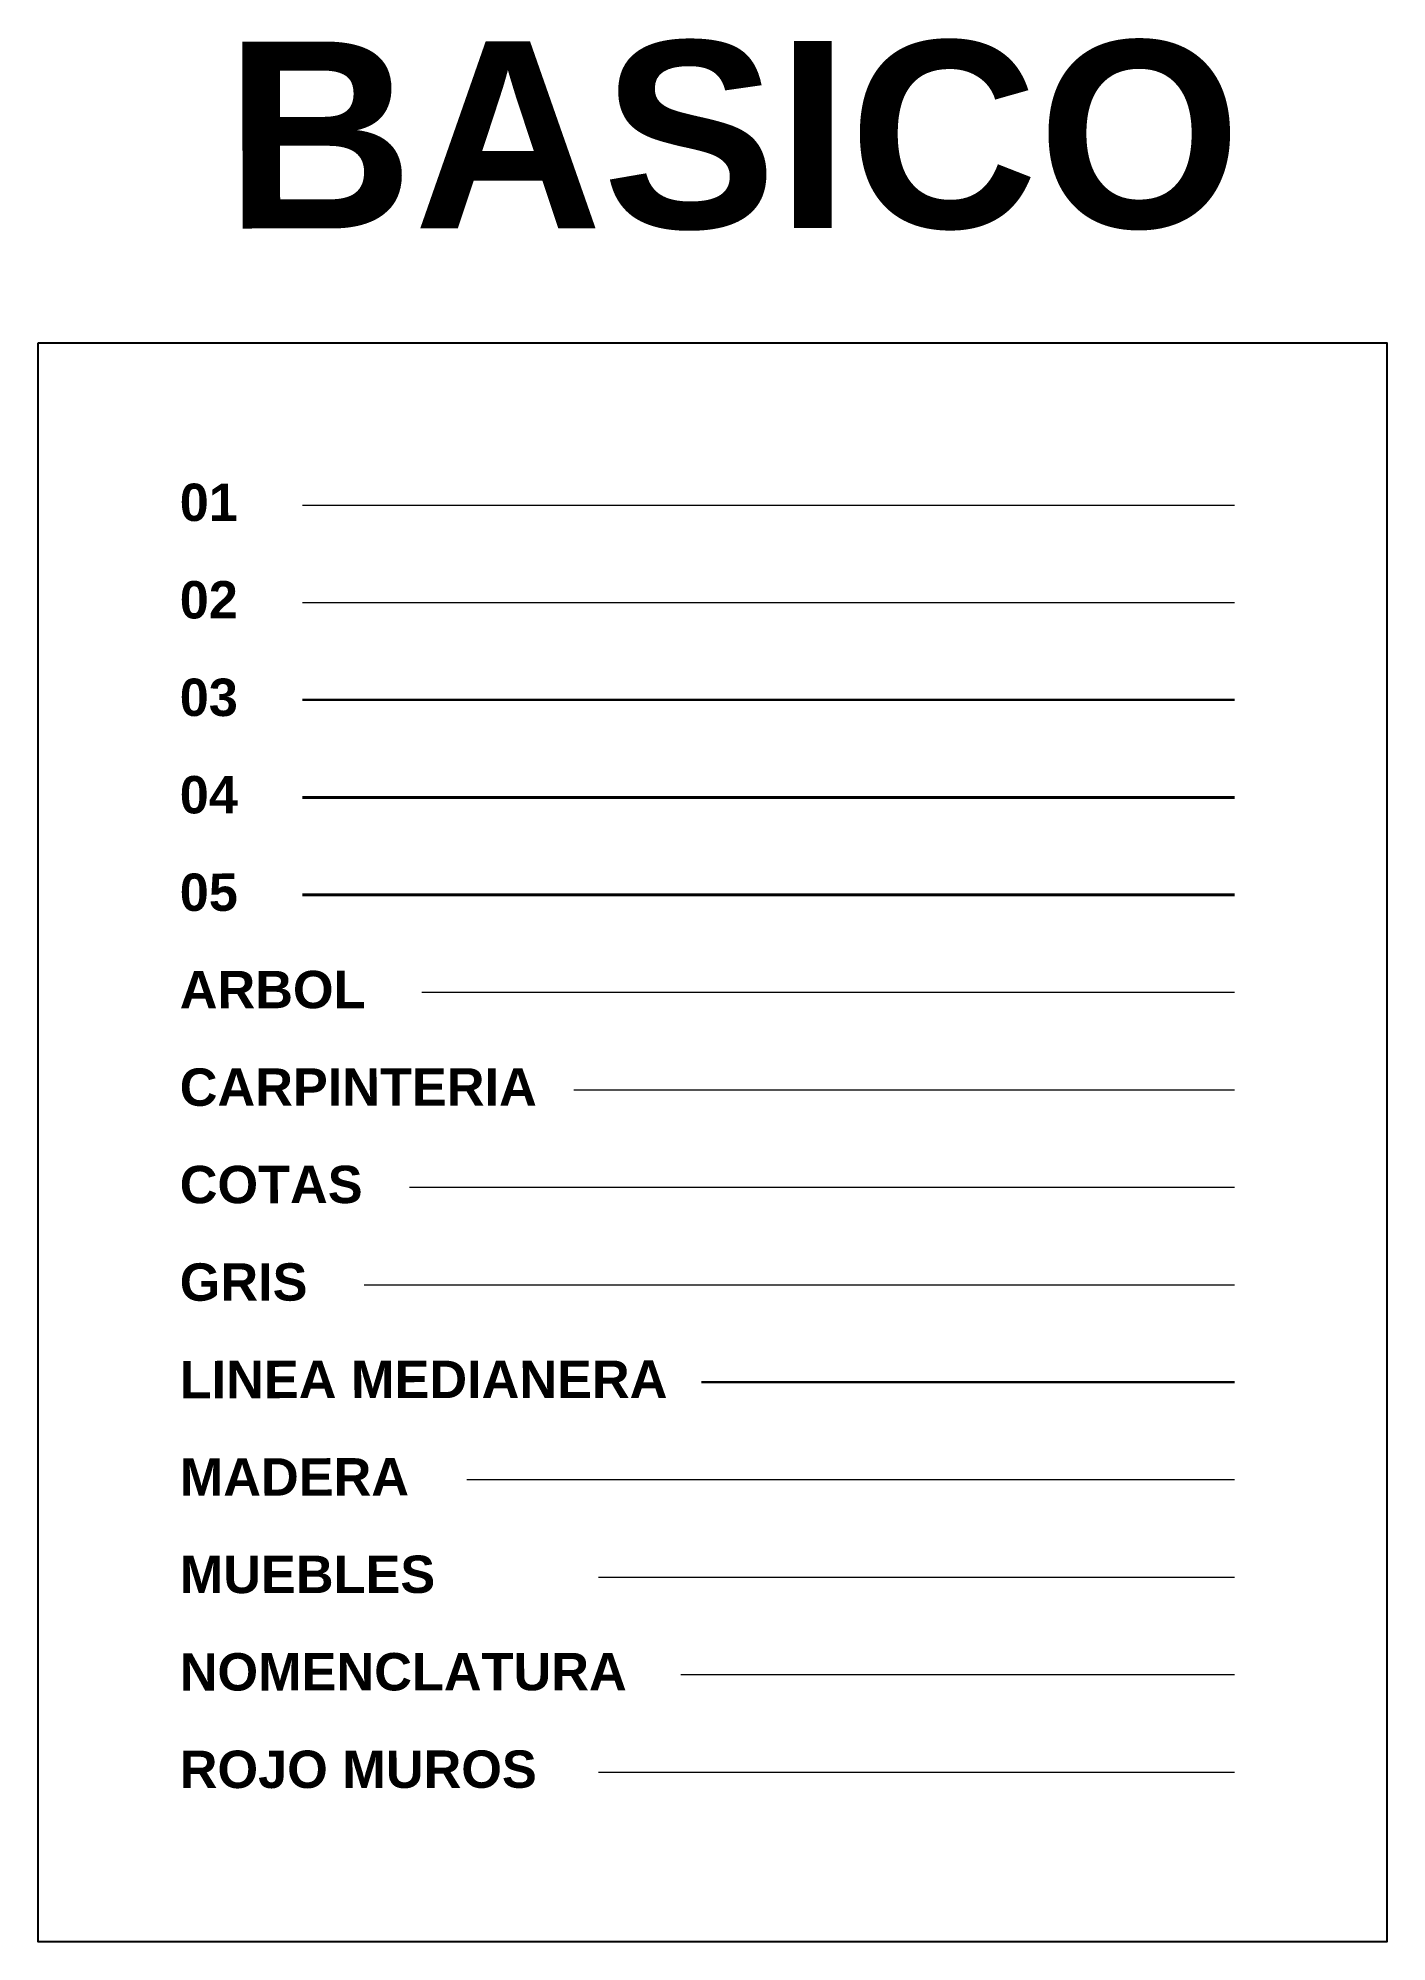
# Model space of a CAD drawing. Header units: millimetres. Extents: x 1434 to 1765, y 1396 to 1517.
# Drawn here: x 1433.91 to 1451.94, y 1490.7 to 1516.16 of the extents above; entities that cross this region are included whole.
import ezdxf

# ---------------------------------------------------------------- set-up
doc = ezdxf.new("R2010")
doc.units = ezdxf.units.MM
doc.linetypes.add('ACAD_ISO04W100', pattern=[30, 24, -3, 0, -3])
for name, color, linetype, lineweight in [('0.1', 50, 'Continuous', 0), ('0.2', 40, 'Continuous', 20), ('0.3', 30, 'Continuous', 30), ('0.4', 20, 'Continuous', 40), ('0.5', 10, 'Continuous', 40), ('carpinterias', 140, 'Continuous', 9), ('cotas', 104, 'Continuous', 18), ('L.M.', 160, 'ACAD_ISO04W100', 30), ('muebles', 7, 'Continuous', 13), ('nomenclatura', 41, 'Continuous', 18)]:
    doc.layers.add(name, color=color, linetype=linetype, lineweight=lineweight)
for name, color, linetype, lineweight, true_color in [('arbol', 7, 'Continuous', 18, 0x00701c), ('gris', 252, 'Continuous', 18, 0x696969), ('madera', 7, 'Continuous', 18, 0x997033), ('rojo muros', 7, 'Continuous', 18, 0xe60a62)]:
    doc.layers.add(name, color=color, linetype=linetype, lineweight=lineweight, true_color=true_color)
doc.styles.add('SANSSERIFBOLD', font='sasb____.pfb')

msp = doc.modelspace()

# ---------------------------------------------------------------- texts
at = {"layer": 'nomenclatura', "style": 'SANSSERIFBOLD'}
for s, height, p in [('BASICO', 2.5, (1436.41, 1513.613)), ('01', 0.5, (1435.804, 1509.701)), ('02', 0.5, (1435.804, 1508.397)), ('03', 0.5, (1435.804, 1507.093)), ('04', 0.5, (1435.804, 1505.79)), ('05', 0.5, (1435.804, 1504.486)), ('ARBOL', 0.5, (1435.804, 1503.183)), ('CARPINTERIA', 0.5, (1435.804, 1501.879)), ('COTAS', 0.5, (1435.804, 1500.576)), ('GRIS', 0.5, (1435.804, 1499.272)), ('LINEA MEDIANERA', 0.5, (1435.804, 1497.968)), ('MADERA', 0.5, (1435.804, 1496.665)), ('MUEBLES', 0.5, (1435.804, 1495.361)), ('NOMENCLATURA', 0.5, (1435.804, 1494.058)), ('ROJO MUROS', 0.5, (1435.804, 1492.754))]:
    msp.add_text(s, height=height, rotation=0.0457, dxfattribs=at).set_placement(p)

# ---------------------------------------------------------------- linework, layer by layer
msp.add_lwpolyline([(1433.91, 1512.086), (1451.94, 1512.086), (1451.94, 1490.696), (1433.91, 1490.696)], close=True)
at = {"layer": '0.1'}
msp.add_line((1437.444, 1509.915), (1449.903, 1509.915), dxfattribs=at)
at = {"layer": '0.2'}
msp.add_line((1437.444, 1508.612), (1449.903, 1508.612), dxfattribs=at)
at = {"layer": '0.3'}
msp.add_line((1437.444, 1507.308), (1449.903, 1507.308), dxfattribs=at)
at = {"layer": '0.4'}
msp.add_line((1437.444, 1506.005), (1449.903, 1506.005), dxfattribs=at)
at = {"layer": '0.5'}
msp.add_line((1437.444, 1504.701), (1449.903, 1504.701), dxfattribs=at)
at = {"layer": 'arbol'}
msp.add_line((1439.038, 1503.398), (1449.903, 1503.398), dxfattribs=at)
at = {"layer": 'carpinterias'}
msp.add_line((1441.072, 1502.094), (1449.903, 1502.094), dxfattribs=at)
at = {"layer": 'cotas'}
msp.add_line((1438.873, 1500.79), (1449.903, 1500.79), dxfattribs=at)
at = {"layer": 'gris'}
msp.add_line((1438.269, 1499.487), (1449.903, 1499.487), dxfattribs=at)
at = {"layer": 'L.M.'}
msp.add_line((1442.777, 1498.183), (1449.903, 1498.183), dxfattribs=at)
at = {"layer": 'madera'}
msp.add_line((1439.643, 1496.88), (1449.903, 1496.88), dxfattribs=at)
at = {"layer": 'muebles'}
msp.add_line((1441.402, 1495.576), (1449.903, 1495.576), dxfattribs=at)
at = {"layer": 'nomenclatura'}
msp.add_line((1442.502, 1494.272), (1449.903, 1494.272), dxfattribs=at)
at = {"layer": 'rojo muros'}
msp.add_line((1441.402, 1492.969), (1449.903, 1492.969), dxfattribs=at)

msp.set_redraw_order([(e.dxf.handle, doc.entitydb.next_handle()) for e in msp.query("TEXT MTEXT ATTDEF DIMENSION ARC_DIMENSION")])  # texts and dimensions are drawn at this point

doc.saveas('drawing.dxf')
